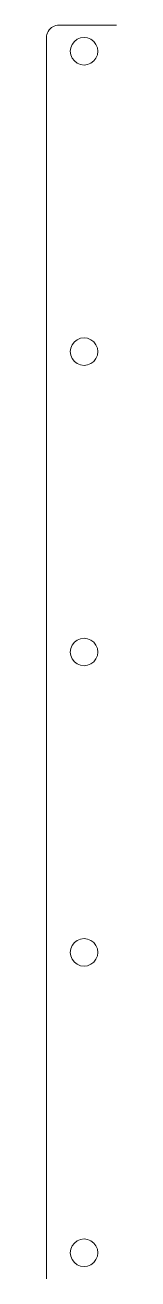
# Model space of a CAD drawing. Extents: x -21 to 705, y 870 to 3200.
# Drawn here: x 531 to 559, y 1641 to 2142 of the extents above; entities that cross this region are included whole.
import ezdxf

# ---------------------------------------------------------------- set-up
doc = ezdxf.new("R2010")
doc.units = 0
doc.layers.add('Layer0', color=7, linetype='BYLAYER', lineweight=5)

msp = doc.modelspace()

# ---------------------------------------------------------------- linework, layer by layer
at = {"layer": 'Layer0'}
for p, q in [((531.51, 2139.03), (531.3, 2138.42)), ((531.8, 2139.62), (531.51, 2139.03)), ((532.16, 2140.16), (531.8, 2139.62)), ((532.59, 2140.66), (532.16, 2140.16)), ((533.08, 2141.09), (532.59, 2140.66)), ((533.63, 2141.45), (533.08, 2141.09)), ((534.21, 2141.74), (533.63, 2141.45)), ((534.83, 2141.95), (534.21, 2141.74)), ((535.47, 2142.08), (534.83, 2141.95)), ((536.13, 2142.12), (535.47, 2142.08)), ((536.13, 2142.12), (559.07, 2142.12)), ((531.17, 2137.77), (531.13, 2137.12)), ((531.13, 2137.12), (531.13, 1641.21)), ((531.3, 2138.42), (531.17, 2137.77)), ((541.36, 2134.41), (540.81, 2133.09)), ((542.24, 2135.55), (541.36, 2134.41)), ((543.38, 2136.43), (542.24, 2135.55)), ((544.7, 2136.98), (543.38, 2136.43)), ((546.13, 2137.16), (544.7, 2136.98)), ((547.55, 2136.98), (546.13, 2137.16)), ((548.88, 2136.43), (547.55, 2136.98)), ((550.02, 2135.55), (548.88, 2136.43)), ((550.89, 2134.41), (550.02, 2135.55)), ((551.44, 2133.09), (550.89, 2134.41)), ((540.81, 2133.09), (540.63, 2131.66)), ((540.63, 2131.66), (540.81, 2130.24)), ((540.81, 2130.24), (541.36, 2128.91)), ((541.36, 2128.91), (542.24, 2127.77)), ((550.02, 2127.77), (550.89, 2128.91)), ((550.89, 2128.91), (551.44, 2130.24)), ((551.63, 2131.66), (551.44, 2133.09)), ((551.44, 2130.24), (551.63, 2131.66)), ((542.24, 2127.77), (543.38, 2126.9)), ((543.38, 2126.9), (544.7, 2126.35)), ((544.7, 2126.35), (546.13, 2126.16)), ((546.13, 2126.16), (547.55, 2126.35)), ((547.55, 2126.35), (548.88, 2126.9)), ((548.88, 2126.9), (550.02, 2127.77)), ((541.36, 2014.41), (540.81, 2013.09)), ((542.24, 2015.55), (541.36, 2014.41)), ((543.38, 2016.43), (542.24, 2015.55)), ((544.7, 2016.98), (543.38, 2016.43)), ((546.13, 2017.16), (544.7, 2016.98)), ((547.55, 2016.98), (546.13, 2017.16)), ((548.88, 2016.43), (547.55, 2016.98)), ((550.02, 2015.55), (548.88, 2016.43)), ((550.89, 2014.41), (550.02, 2015.55)), ((551.44, 2013.09), (550.89, 2014.41)), ((540.81, 2013.09), (540.63, 2011.66)), ((540.63, 2011.66), (540.81, 2010.24)), ((540.81, 2010.24), (541.36, 2008.91)), ((541.36, 2008.91), (542.24, 2007.77)), ((550.02, 2007.77), (550.89, 2008.91)), ((550.89, 2008.91), (551.44, 2010.24)), ((551.63, 2011.66), (551.44, 2013.09)), ((551.44, 2010.24), (551.63, 2011.66)), ((542.24, 2007.77), (543.38, 2006.9)), ((543.38, 2006.9), (544.7, 2006.35)), ((544.7, 2006.35), (546.13, 2006.16)), ((546.13, 2006.16), (547.55, 2006.35)), ((547.55, 2006.35), (548.88, 2006.9)), ((548.88, 2006.9), (550.02, 2007.77)), ((541.36, 1894.41), (540.81, 1893.09)), ((542.24, 1895.55), (541.36, 1894.41)), ((543.38, 1896.43), (542.24, 1895.55)), ((544.7, 1896.98), (543.38, 1896.43)), ((546.13, 1897.16), (544.7, 1896.98)), ((547.55, 1896.98), (546.13, 1897.16)), ((548.88, 1896.43), (547.55, 1896.98)), ((550.02, 1895.55), (548.88, 1896.43)), ((550.89, 1894.41), (550.02, 1895.55)), ((551.44, 1893.09), (550.89, 1894.41)), ((540.81, 1893.09), (540.63, 1891.66)), ((540.63, 1891.66), (540.81, 1890.24)), ((540.81, 1890.24), (541.36, 1888.91)), ((541.36, 1888.91), (542.24, 1887.77)), ((550.02, 1887.77), (550.89, 1888.91)), ((550.89, 1888.91), (551.44, 1890.24)), ((551.63, 1891.66), (551.44, 1893.09)), ((551.44, 1890.24), (551.63, 1891.66)), ((542.24, 1887.77), (543.38, 1886.9)), ((543.38, 1886.9), (544.7, 1886.35)), ((544.7, 1886.35), (546.13, 1886.16)), ((546.13, 1886.16), (547.55, 1886.35)), ((547.55, 1886.35), (548.88, 1886.9)), ((548.88, 1886.9), (550.02, 1887.77)), ((541.36, 1774.41), (540.81, 1773.09)), ((542.24, 1775.55), (541.36, 1774.41)), ((543.38, 1776.43), (542.24, 1775.55)), ((544.7, 1776.98), (543.38, 1776.43)), ((546.13, 1777.16), (544.7, 1776.98)), ((547.55, 1776.98), (546.13, 1777.16)), ((548.88, 1776.43), (547.55, 1776.98)), ((550.02, 1775.55), (548.88, 1776.43)), ((550.89, 1774.41), (550.02, 1775.55)), ((551.44, 1773.09), (550.89, 1774.41)), ((540.81, 1773.09), (540.63, 1771.66)), ((540.63, 1771.66), (540.81, 1770.24)), ((540.81, 1770.24), (541.36, 1768.91)), ((541.36, 1768.91), (542.24, 1767.77)), ((550.02, 1767.77), (550.89, 1768.91)), ((550.89, 1768.91), (551.44, 1770.24)), ((551.63, 1771.66), (551.44, 1773.09)), ((551.44, 1770.24), (551.63, 1771.66)), ((542.24, 1767.77), (543.38, 1766.9)), ((543.38, 1766.9), (544.7, 1766.35)), ((544.7, 1766.35), (546.13, 1766.16)), ((546.13, 1766.16), (547.55, 1766.35)), ((547.55, 1766.35), (548.88, 1766.9)), ((548.88, 1766.9), (550.02, 1767.77)), ((540.81, 1653.09), (540.63, 1651.66)), ((541.36, 1654.41), (540.81, 1653.09)), ((542.24, 1655.55), (541.36, 1654.41)), ((543.38, 1656.43), (542.24, 1655.55)), ((544.7, 1656.98), (543.38, 1656.43)), ((546.13, 1657.16), (544.7, 1656.98)), ((547.55, 1656.98), (546.13, 1657.16)), ((548.88, 1656.43), (547.55, 1656.98)), ((550.02, 1655.55), (548.88, 1656.43)), ((550.89, 1654.41), (550.02, 1655.55)), ((551.44, 1653.09), (550.89, 1654.41)), ((551.63, 1651.66), (551.44, 1653.09)), ((540.63, 1651.66), (540.81, 1650.24)), ((540.81, 1650.24), (541.36, 1648.91)), ((541.36, 1648.91), (542.24, 1647.77)), ((550.02, 1647.77), (550.89, 1648.91)), ((550.89, 1648.91), (551.44, 1650.24)), ((551.44, 1650.24), (551.63, 1651.66)), ((542.24, 1647.77), (543.38, 1646.9)), ((543.38, 1646.9), (544.7, 1646.35)), ((544.7, 1646.35), (546.13, 1646.16)), ((546.13, 1646.16), (547.55, 1646.35)), ((547.55, 1646.35), (548.88, 1646.9)), ((548.88, 1646.9), (550.02, 1647.77))]:
    msp.add_line(p, q, dxfattribs=at)

doc.saveas('drawing.dxf')
